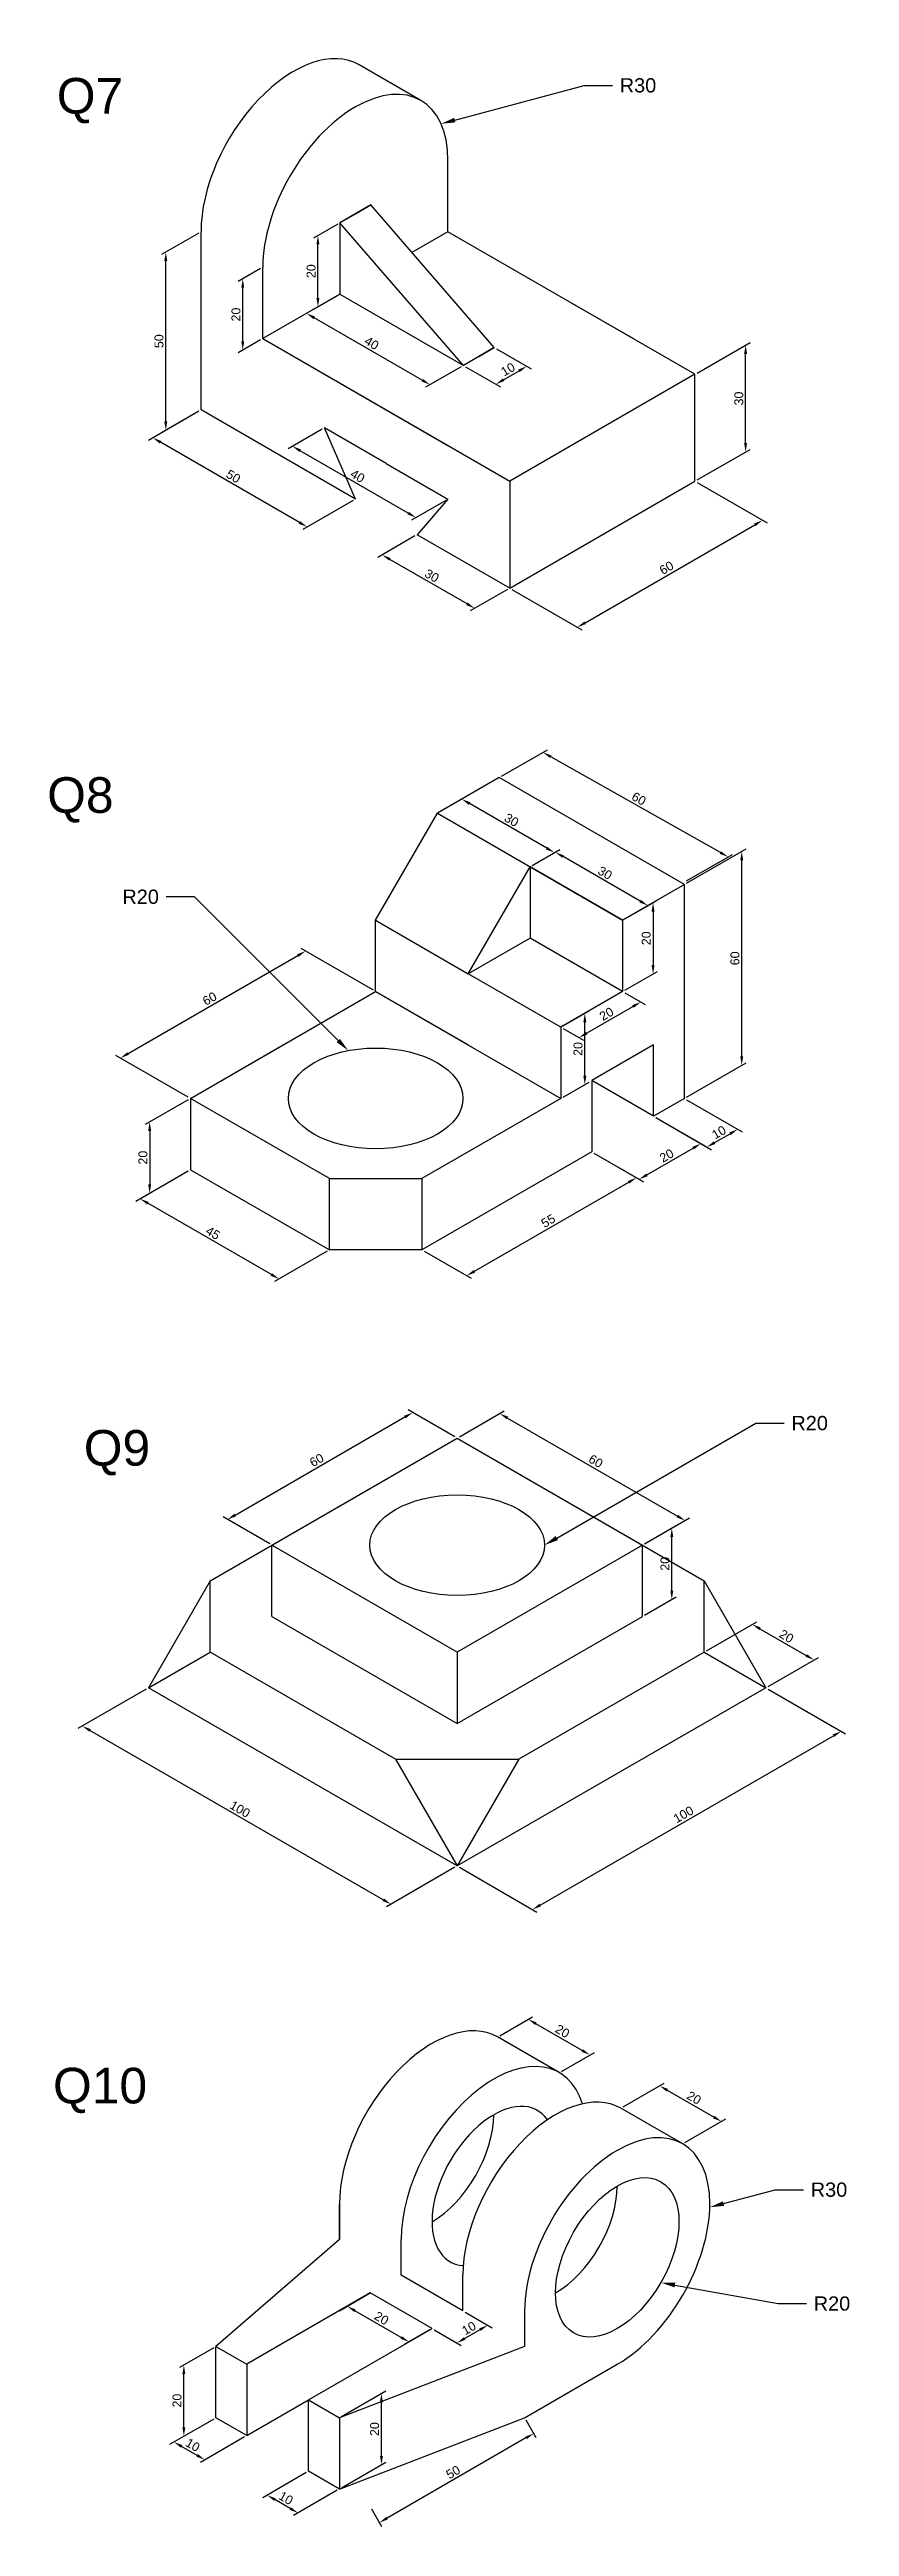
# Model space of a CAD drawing. Header units: millimetres. Extents: x 137 to 7220, y 7466 to 9893.
# Drawn here: x 3537 to 3761, y 7785 to 8480 of the extents above; entities that cross this region are included whole.
import ezdxf
from ezdxf import colors
from ezdxf.entities.mleader import LeaderData, LeaderLine
from ezdxf.math import Vec2, Vec3

# ---------------------------------------------------------------- set-up
doc = ezdxf.new("R2010")
doc.units = ezdxf.units.MM
doc.header["$PDMODE"] = 35
doc.header["$PDSIZE"] = 3
doc.layers.add('Dimensions', color=1, linetype='Continuous')
doc.layers.add('Text', color=7, linetype='Continuous')
doc.layers.add('Object', color=7, linetype='Continuous', lineweight=30)
doc.styles.get("Standard").update_dxf_attribs({"font": 'arial.ttf'})
doc.dimstyles.new('ISO-25', dxfattribs={"dimtxt": 2.5, "dimasz": 2.5, "dimexe": 1.25, "dimexo": 0.625, "dimtad": 1, "dimdec": 0, "dimtxsty": 'Standard', "dimcen": 2.5, "dimadec": 0, "dimazin": 0, "dimtfac": 1, "dimtdec": 0, "dimtmove": 0, "dimatfit": 3, "dimfxl": 1, "dimarcsym": 0})

msp = doc.modelspace()

# ---------------------------------------------------------------- texts
at = {"layer": 'Text'}
for s, p in [('Q7', (3538.597, 8461.931)), ('Q8', (3535.901, 8265.769)), ('Q9', (3546.163, 8082.634)), ('Q10', (3537.535, 7903.717))]:
    msp.add_text(s, height=10, dxfattribs=at).set_placement(p)

# ---------------------------------------------------------------- blocks, each defined once
blk = doc.blocks.new('*D1022')
at = {"layer": 'Defpoints', "color": 0, "transparency": 16777216}
for p in [(3609.23, 7800.54), (3597.61, 7793.83), (3617.89, 7795.54)]:
    blk.add_point(p, dxfattribs=at)
at = {"layer": 'Dimensions', "color": 0, "lineweight": -2, "transparency": 16777216}
for p, q in [((3608.6, 7800.18), (3596.36, 7793.11)), ((3604.11, 7790.08), (3599.78, 7792.58)), ((3617.26, 7795.18), (3605.02, 7788.11))]:
    blk.add_line(p, q, dxfattribs=at)
at = {"layer": 'Dimensions', "color": 0, "transparency": 16777216}
for points in [[(3599.99, 7792.94), (3599.57, 7792.22), (3597.61, 7793.83)], [(3604.32, 7790.44), (3603.9, 7789.72), (3606.27, 7788.83)]]:
    blk.add_solid(points, dxfattribs=at)
at = {"layer": 'Dimensions', "color": 0, "transparency": 16777216, "insert": (3602.89, 7792.98), "char_height": 2.5, "attachment_point": 5, "rotation": 330}
blk.add_mtext('10', dxfattribs=at)
blk = doc.blocks.new('*D1023')
at = {"layer": 'Defpoints', "color": 0, "transparency": 16777216}
for p in [(3583.25, 7815.54), (3591.91, 7810.54), (3571.46, 7808.74)]:
    blk.add_point(p, dxfattribs=at)
at = {"layer": 'Dimensions', "color": 0, "lineweight": -2, "transparency": 16777216}
for p, q in [((3582.62, 7815.18), (3570.21, 7808.01)), ((3577.96, 7804.99), (3573.63, 7807.49)), ((3591.28, 7810.18), (3578.87, 7803.01))]:
    blk.add_line(p, q, dxfattribs=at)
at = {"layer": 'Dimensions', "color": 0, "transparency": 16777216}
for points in [[(3573.84, 7807.85), (3573.42, 7807.13), (3571.46, 7808.74)], [(3578.17, 7805.35), (3577.75, 7804.63), (3580.12, 7803.74)]]:
    blk.add_solid(points, dxfattribs=at)
at = {"layer": 'Dimensions', "color": 0, "transparency": 16777216, "insert": (3576.74, 7807.88), "char_height": 2.5, "attachment_point": 5, "rotation": 330}
blk.add_mtext('10', dxfattribs=at)
blk = doc.blocks.new('*D1024')
at = {"layer": 'Defpoints', "color": 0, "transparency": 16777216}
for p in [(3583.25, 7835.54), (3574.25, 7830.34), (3583.25, 7815.54)]:
    blk.add_point(p, dxfattribs=at)
at = {"layer": 'Dimensions', "color": 0, "lineweight": -2, "transparency": 16777216}
for p, q in [((3582.62, 7835.18), (3573, 7829.62)), ((3574.25, 7812.84), (3574.25, 7827.84)), ((3582.62, 7815.18), (3573, 7809.62))]:
    blk.add_line(p, q, dxfattribs=at)
at = {"layer": 'Dimensions', "color": 0, "transparency": 16777216}
for points in [[(3573.83, 7827.84), (3574.66, 7827.84), (3574.25, 7830.34)], [(3573.83, 7812.84), (3574.66, 7812.84), (3574.25, 7810.34)]]:
    blk.add_solid(points, dxfattribs=at)
at = {"layer": 'Dimensions', "color": 0, "transparency": 16777216, "insert": (3572.34, 7820.34), "char_height": 2.5, "attachment_point": 5, "rotation": 90}
blk.add_mtext('20', dxfattribs=at)
blk = doc.blocks.new('*D1025')
at = {"layer": 'Defpoints', "color": 0, "transparency": 16777216}
for p in [(3629.68, 7822.35), (3617.89, 7815.54), (3617.89, 7795.54)]:
    blk.add_point(p, dxfattribs=at)
at = {"layer": 'Dimensions', "color": 0, "lineweight": -2, "transparency": 16777216}
for p, q in [((3618.51, 7815.9), (3630.93, 7823.07)), ((3629.68, 7804.85), (3629.68, 7819.85)), ((3618.51, 7795.9), (3630.93, 7803.07))]:
    blk.add_line(p, q, dxfattribs=at)
at = {"layer": 'Dimensions', "color": 0, "transparency": 16777216}
for points in [[(3629.26, 7819.85), (3630.1, 7819.85), (3629.68, 7822.35)], [(3629.26, 7804.85), (3630.1, 7804.85), (3629.68, 7802.35)]]:
    blk.add_solid(points, dxfattribs=at)
at = {"layer": 'Dimensions', "color": 0, "transparency": 16777216, "insert": (3627.78, 7812.35), "char_height": 2.5, "attachment_point": 5, "rotation": 90}
blk.add_mtext('20', dxfattribs=at)
blk = doc.blocks.new('*D1026')
at = {"layer": 'Defpoints', "color": 0, "transparency": 16777216}
for p in [(3669.85, 7815.54), (3626.55, 7790.54), (3629.1, 7786.12)]:
    blk.add_point(p, dxfattribs=at)
at = {"layer": 'Dimensions', "color": 0, "lineweight": -2, "transparency": 16777216}
for p, q in [((3670.16, 7815), (3673.02, 7810.04)), ((3670.23, 7809.87), (3631.26, 7787.37)), ((3626.86, 7790), (3629.72, 7785.04))]:
    blk.add_line(p, q, dxfattribs=at)
at = {"layer": 'Dimensions', "color": 0, "transparency": 16777216}
for points in [[(3670.02, 7810.24), (3670.44, 7809.51), (3672.4, 7811.12)], [(3631.05, 7787.74), (3631.47, 7787.01), (3629.1, 7786.12)]]:
    blk.add_solid(points, dxfattribs=at)
at = {"layer": 'Dimensions', "color": 0, "transparency": 16777216, "insert": (3649.8, 7800.27), "char_height": 2.5, "attachment_point": 5, "rotation": 30}
blk.add_mtext('50', dxfattribs=at)
blk = doc.blocks.new('*D1027')
at = {"layer": 'Defpoints', "color": 0, "transparency": 16777216}
for p in [(3620.09, 7846.81), (3626.55, 7850.54), (3643.87, 7840.54)]:
    blk.add_point(p, dxfattribs=at)
at = {"layer": 'Dimensions', "color": 0, "lineweight": -2, "transparency": 16777216}
for p, q in [((3625.92, 7850.18), (3618.84, 7846.09)), ((3635.24, 7838.06), (3622.25, 7845.56)), ((3643.24, 7840.18), (3636.16, 7836.09))]:
    blk.add_line(p, q, dxfattribs=at)
at = {"layer": 'Dimensions', "color": 0, "transparency": 16777216}
for points in [[(3622.46, 7845.92), (3622.04, 7845.2), (3620.09, 7846.81)], [(3635.45, 7838.42), (3635.03, 7837.7), (3637.41, 7836.81)]]:
    blk.add_solid(points, dxfattribs=at)
at = {"layer": 'Dimensions', "color": 0, "transparency": 16777216, "insert": (3629.7, 7843.46), "char_height": 2.5, "attachment_point": 5, "rotation": 330}
blk.add_mtext('20', dxfattribs=at)
blk = doc.blocks.new('*D931')
at = {"layer": 'Defpoints', "color": 0, "transparency": 16777216}
for p in [(3652.53, 7845.54), (3643.87, 7840.54), (3659.5, 7841.51)]:
    blk.add_point(p, dxfattribs=at)
at = {"layer": 'Dimensions', "color": 0, "lineweight": -2, "transparency": 16777216}
for p, q in [((3653.15, 7845.18), (3660.75, 7840.79)), ((3644.49, 7840.18), (3652.09, 7835.79)), ((3653.01, 7837.76), (3657.34, 7840.26))]:
    blk.add_line(p, q, dxfattribs=at)
at = {"layer": 'Dimensions', "color": 0, "transparency": 16777216}
for points in [[(3652.8, 7838.12), (3653.21, 7837.4), (3650.84, 7836.51)], [(3657.13, 7840.62), (3657.54, 7839.9), (3659.5, 7841.51)]]:
    blk.add_solid(points, dxfattribs=at)
at = {"layer": 'Dimensions', "color": 0, "transparency": 16777216, "insert": (3654.22, 7840.66), "char_height": 2.5, "attachment_point": 5, "rotation": 30}
blk.add_mtext('10', dxfattribs=at)
blk = doc.blocks.new('*D1028')
at = {"layer": 'Defpoints', "color": 0, "transparency": 16777216}
for p in [(3707.76, 7908.64), (3696.88, 7902.36), (3714.2, 7892.36)]:
    blk.add_point(p, dxfattribs=at)
at = {"layer": 'Dimensions', "color": 0, "lineweight": -2, "transparency": 16777216}
for p, q in [((3697.5, 7902.72), (3709.01, 7909.36)), ((3722.91, 7899.89), (3709.92, 7907.39)), ((3714.83, 7892.72), (3726.33, 7899.36))]:
    blk.add_line(p, q, dxfattribs=at)
at = {"layer": 'Dimensions', "color": 0, "transparency": 16777216}
for points in [[(3710.13, 7907.75), (3709.72, 7907.03), (3707.76, 7908.64)], [(3723.12, 7900.25), (3722.71, 7899.53), (3725.08, 7898.64)]]:
    blk.add_solid(points, dxfattribs=at)
at = {"layer": 'Dimensions', "color": 0, "transparency": 16777216, "insert": (3717.37, 7905.29), "char_height": 2.5, "attachment_point": 5, "rotation": 330}
blk.add_mtext('20', dxfattribs=at)
blk = doc.blocks.new('*D1029')
at = {"layer": 'Defpoints', "color": 0, "transparency": 16777216}
for p in [(3662.24, 7922.36), (3670.85, 7927.33), (3679.56, 7912.36)]:
    blk.add_point(p, dxfattribs=at)
at = {"layer": 'Dimensions', "color": 0, "lineweight": -2, "transparency": 16777216}
for p, q in [((3662.86, 7922.72), (3672.1, 7928.05)), ((3686, 7918.58), (3673.01, 7926.08)), ((3680.18, 7912.72), (3689.42, 7918.05))]:
    blk.add_line(p, q, dxfattribs=at)
at = {"layer": 'Dimensions', "color": 0, "transparency": 16777216}
for points in [[(3673.22, 7926.44), (3672.8, 7925.72), (3670.85, 7927.33)], [(3686.21, 7918.94), (3685.79, 7918.22), (3688.17, 7917.33)]]:
    blk.add_solid(points, dxfattribs=at)
at = {"layer": 'Dimensions', "color": 0, "transparency": 16777216, "insert": (3680.46, 7923.98), "char_height": 2.5, "attachment_point": 5, "rotation": 330}
blk.add_mtext('20', dxfattribs=at)
blk = doc.blocks.new('*D1016')
at = {"layer": 'Defpoints', "color": 0, "transparency": 16777216}
for p in [(3737.52, 8020.33), (3758.66, 8008.13), (3650.92, 7970.33)]:
    blk.add_point(p, dxfattribs=at)
at = {"layer": 'Dimensions', "color": 0, "lineweight": -2, "transparency": 16777216}
for p, q in [((3738.15, 8019.97), (3759.91, 8007.41)), ((3674.23, 7959.38), (3756.5, 8006.88)), ((3651.55, 7969.97), (3673.31, 7957.41))]:
    blk.add_line(p, q, dxfattribs=at)
at = {"layer": 'Dimensions', "color": 0, "transparency": 16777216}
for points in [[(3756.29, 8007.24), (3756.71, 8006.52), (3758.66, 8008.13)], [(3674.02, 7959.74), (3674.43, 7959.02), (3672.06, 7958.13)]]:
    blk.add_solid(points, dxfattribs=at)
at = {"layer": 'Dimensions', "color": 0, "transparency": 16777216, "insert": (3714.41, 7984.78), "char_height": 2.5, "attachment_point": 5, "rotation": 30}
blk.add_mtext('100', dxfattribs=at)
blk = doc.blocks.new('*D1017')
at = {"layer": 'Defpoints', "color": 0, "transparency": 16777216}
for p in [(3564.32, 8020.33), (3545.75, 8009.61), (3650.92, 7970.33)]:
    blk.add_point(p, dxfattribs=at)
at = {"layer": 'Dimensions', "color": 0, "lineweight": -2, "transparency": 16777216}
for p, q in [((3563.69, 8019.97), (3544.5, 8008.89)), ((3630.19, 7960.86), (3547.91, 8008.36)), ((3650.3, 7969.97), (3631.1, 7958.89))]:
    blk.add_line(p, q, dxfattribs=at)
at = {"layer": 'Dimensions', "color": 0, "transparency": 16777216}
for points in [[(3548.12, 8008.72), (3547.71, 8008), (3545.75, 8009.61)], [(3630.39, 7961.22), (3629.98, 7960.5), (3632.35, 7959.61)]]:
    blk.add_solid(points, dxfattribs=at)
at = {"layer": 'Dimensions', "color": 0, "transparency": 16777216, "insert": (3590, 7986.26), "char_height": 2.5, "attachment_point": 5, "rotation": 330}
blk.add_mtext('100', dxfattribs=at)
blk = doc.blocks.new('*D1018')
at = {"layer": 'Defpoints', "color": 0, "transparency": 16777216}
for p in [(3638.44, 8097.54), (3650.92, 8090.33), (3598.96, 8060.33)]:
    blk.add_point(p, dxfattribs=at)
at = {"layer": 'Dimensions', "color": 0, "lineweight": -2, "transparency": 16777216}
for p, q in [((3588.65, 8068.79), (3636.28, 8096.29)), ((3650.3, 8090.69), (3637.19, 8098.26)), ((3598.34, 8060.69), (3585.23, 8068.26))]:
    blk.add_line(p, q, dxfattribs=at)
at = {"layer": 'Dimensions', "color": 0, "transparency": 16777216}
for points in [[(3636.07, 8096.65), (3636.49, 8095.93), (3638.44, 8097.54)], [(3588.44, 8069.15), (3588.86, 8068.43), (3586.48, 8067.54)]]:
    blk.add_solid(points, dxfattribs=at)
at = {"layer": 'Dimensions', "color": 0, "transparency": 16777216, "insert": (3611.51, 8084.18), "char_height": 2.5, "attachment_point": 5, "rotation": 30}
blk.add_mtext('60', dxfattribs=at)
blk = doc.blocks.new('*D1019')
at = {"layer": 'Defpoints', "color": 0, "transparency": 16777216}
for p in [(3650.92, 8090.33), (3714.85, 8067.24), (3702.88, 8060.33)]:
    blk.add_point(p, dxfattribs=at)
at = {"layer": 'Dimensions', "color": 0, "lineweight": -2, "transparency": 16777216}
for p, q in [((3651.55, 8090.69), (3664.14, 8097.97)), ((3665.06, 8095.99), (3712.69, 8068.49)), ((3703.51, 8060.69), (3716.1, 8067.97))]:
    blk.add_line(p, q, dxfattribs=at)
at = {"layer": 'Dimensions', "color": 0, "transparency": 16777216}
for points in [[(3665.26, 8096.36), (3664.85, 8095.63), (3662.89, 8097.24)], [(3712.9, 8068.86), (3712.48, 8068.13), (3714.85, 8067.24)]]:
    blk.add_solid(points, dxfattribs=at)
at = {"layer": 'Dimensions', "color": 0, "transparency": 16777216, "insert": (3689.82, 8083.89), "char_height": 2.5, "attachment_point": 5, "rotation": 330}
blk.add_mtext('60', dxfattribs=at)
blk = doc.blocks.new('*D1020')
at = {"layer": 'Defpoints', "color": 0, "transparency": 16777216}
for p in [(3711.14, 8065.1), (3702.88, 8060.33), (3702.88, 8040.33)]:
    blk.add_point(p, dxfattribs=at)
at = {"layer": 'Dimensions', "color": 0, "lineweight": -2, "transparency": 16777216}
for p, q in [((3703.51, 8060.69), (3712.39, 8065.82)), ((3711.14, 8047.6), (3711.14, 8062.6)), ((3703.51, 8040.69), (3712.39, 8045.82))]:
    blk.add_line(p, q, dxfattribs=at)
at = {"layer": 'Dimensions', "color": 0, "transparency": 16777216}
for points in [[(3710.73, 8062.6), (3711.56, 8062.6), (3711.14, 8065.1)], [(3710.73, 8047.6), (3711.56, 8047.6), (3711.14, 8045.1)]]:
    blk.add_solid(points, dxfattribs=at)
at = {"layer": 'Dimensions', "color": 0, "transparency": 16777216, "insert": (3709.24, 8055.1), "char_height": 2.5, "attachment_point": 5, "rotation": 90}
blk.add_mtext('20', dxfattribs=at)
blk = doc.blocks.new('*D1021')
at = {"layer": 'Defpoints', "color": 0, "transparency": 16777216}
for p in [(3720.2, 8030.33), (3751.03, 8028.13), (3737.52, 8020.33)]:
    blk.add_point(p, dxfattribs=at)
at = {"layer": 'Dimensions', "color": 0, "lineweight": -2, "transparency": 16777216}
for p, q in [((3720.83, 8030.69), (3734.96, 8038.85)), ((3735.87, 8036.88), (3748.86, 8029.38)), ((3738.15, 8020.69), (3752.28, 8028.85))]:
    blk.add_line(p, q, dxfattribs=at)
at = {"layer": 'Dimensions', "color": 0, "transparency": 16777216}
for points in [[(3736.08, 8037.24), (3735.66, 8036.52), (3733.71, 8038.13)], [(3749.07, 8029.74), (3748.66, 8029.02), (3751.03, 8028.13)]]:
    blk.add_solid(points, dxfattribs=at)
at = {"layer": 'Dimensions', "color": 0, "transparency": 16777216, "insert": (3743.32, 8034.78), "char_height": 2.5, "attachment_point": 5, "rotation": 330}
blk.add_mtext('20', dxfattribs=at)
blk = doc.blocks.new('*D1003')
at = {"layer": 'Defpoints', "color": 0, "transparency": 16777216}
for p in [(3576.09, 8185.65), (3576.09, 8165.65), (3564.66, 8159.05)]:
    blk.add_point(p, dxfattribs=at)
at = {"layer": 'Dimensions', "color": 0, "lineweight": -2, "transparency": 16777216}
for p, q in [((3575.47, 8185.29), (3563.41, 8178.33)), ((3564.66, 8176.55), (3564.66, 8161.55)), ((3575.47, 8165.29), (3563.41, 8158.33))]:
    blk.add_line(p, q, dxfattribs=at)
at = {"layer": 'Dimensions', "color": 0, "transparency": 16777216}
for points in [[(3564.24, 8176.55), (3565.08, 8176.55), (3564.66, 8179.05)], [(3564.24, 8161.55), (3565.08, 8161.55), (3564.66, 8159.05)]]:
    blk.add_solid(points, dxfattribs=at)
at = {"layer": 'Dimensions', "color": 0, "transparency": 16777216, "insert": (3562.76, 8169.05), "char_height": 2.5, "attachment_point": 5, "rotation": 90}
blk.add_mtext('20', dxfattribs=at)
blk = doc.blocks.new('*D1004')
at = {"layer": 'Defpoints', "color": 0, "transparency": 16777216}
for p in [(3608.41, 8227), (3628.06, 8215.65), (3576.09, 8185.65)]:
    blk.add_point(p, dxfattribs=at)
at = {"layer": 'Dimensions', "color": 0, "lineweight": -2, "transparency": 16777216}
for p, q in [((3627.43, 8216.02), (3607.16, 8227.72)), ((3558.61, 8198.25), (3606.24, 8225.75)), ((3575.47, 8186.02), (3555.2, 8197.72))]:
    blk.add_line(p, q, dxfattribs=at)
at = {"layer": 'Dimensions', "color": 0, "transparency": 16777216}
for points in [[(3606.03, 8226.11), (3606.45, 8225.39), (3608.41, 8227)], [(3558.4, 8198.61), (3558.82, 8197.89), (3556.45, 8197)]]:
    blk.add_solid(points, dxfattribs=at)
at = {"layer": 'Dimensions', "color": 0, "transparency": 16777216, "insert": (3581.48, 8213.65), "char_height": 2.5, "attachment_point": 5, "rotation": 30}
blk.add_mtext('60', dxfattribs=at)
blk = doc.blocks.new('*D1005')
at = {"layer": 'Defpoints', "color": 0, "transparency": 16777216}
for p in [(3688.68, 8170.65), (3701.22, 8163.41), (3641.05, 8143.15)]:
    blk.add_point(p, dxfattribs=at)
at = {"layer": 'Dimensions', "color": 0, "lineweight": -2, "transparency": 16777216}
for p, q in [((3689.3, 8170.29), (3702.47, 8162.69)), ((3655.76, 8137.16), (3699.06, 8162.16)), ((3641.67, 8142.79), (3654.84, 8135.19))]:
    blk.add_line(p, q, dxfattribs=at)
at = {"layer": 'Dimensions', "color": 0, "transparency": 16777216}
for points in [[(3698.85, 8162.52), (3699.27, 8161.8), (3701.22, 8163.41)], [(3655.55, 8137.52), (3655.97, 8136.8), (3653.59, 8135.91)]]:
    blk.add_solid(points, dxfattribs=at)
at = {"layer": 'Dimensions', "color": 0, "transparency": 16777216, "insert": (3676.46, 8151.3), "char_height": 2.5, "attachment_point": 5, "rotation": 30}
blk.add_mtext('55', dxfattribs=at)
blk = doc.blocks.new('*D1006')
at = {"layer": 'Defpoints', "color": 0, "transparency": 16777216}
for p in [(3706, 8180.65), (3719.31, 8172.97), (3688.68, 8170.65)]:
    blk.add_point(p, dxfattribs=at)
at = {"layer": 'Dimensions', "color": 0, "lineweight": -2, "transparency": 16777216}
for p, q in [((3706.62, 8180.29), (3720.56, 8172.25)), ((3704.16, 8164.22), (3717.15, 8171.72)), ((3689.3, 8170.29), (3703.24, 8162.25))]:
    blk.add_line(p, q, dxfattribs=at)
at = {"layer": 'Dimensions', "color": 0, "transparency": 16777216}
for points in [[(3716.94, 8172.08), (3717.35, 8171.36), (3719.31, 8172.97)], [(3703.95, 8164.58), (3704.36, 8163.86), (3701.99, 8162.97)]]:
    blk.add_solid(points, dxfattribs=at)
at = {"layer": 'Dimensions', "color": 0, "transparency": 16777216, "insert": (3709.7, 8169.61), "char_height": 2.5, "attachment_point": 5, "rotation": 30}
blk.add_mtext('20', dxfattribs=at)
blk = doc.blocks.new('*D1007')
at = {"layer": 'Defpoints', "color": 0, "transparency": 16777216}
for p in [(3714.66, 8185.65), (3706, 8180.65), (3729.64, 8177)]:
    blk.add_point(p, dxfattribs=at)
at = {"layer": 'Dimensions', "color": 0, "lineweight": -2, "transparency": 16777216}
for p, q in [((3706.62, 8180.29), (3722.23, 8171.28)), ((3715.28, 8185.29), (3730.89, 8176.28)), ((3723.15, 8173.25), (3727.48, 8175.75))]:
    blk.add_line(p, q, dxfattribs=at)
at = {"layer": 'Dimensions', "color": 0, "transparency": 16777216}
for points in [[(3722.94, 8173.61), (3723.36, 8172.89), (3720.98, 8172)], [(3727.27, 8176.11), (3727.69, 8175.39), (3729.64, 8177)]]:
    blk.add_solid(points, dxfattribs=at)
at = {"layer": 'Dimensions', "color": 0, "transparency": 16777216, "insert": (3724.36, 8176.15), "char_height": 2.5, "attachment_point": 5, "rotation": 30}
blk.add_mtext('10', dxfattribs=at)
blk = doc.blocks.new('*D1008')
at = {"layer": 'Defpoints', "color": 0, "transparency": 16777216}
for p in [(3576.09, 8165.65), (3561.98, 8157.51), (3615.06, 8143.15)]:
    blk.add_point(p, dxfattribs=at)
at = {"layer": 'Dimensions', "color": 0, "lineweight": -2, "transparency": 16777216}
for p, q in [((3575.47, 8165.29), (3560.73, 8156.78)), ((3598.79, 8136.26), (3564.14, 8156.26)), ((3614.44, 8142.79), (3599.7, 8134.28))]:
    blk.add_line(p, q, dxfattribs=at)
at = {"layer": 'Dimensions', "color": 0, "transparency": 16777216}
for points in [[(3564.35, 8156.62), (3563.94, 8155.89), (3561.98, 8157.51)], [(3598.99, 8136.62), (3598.58, 8135.89), (3600.95, 8135.01)]]:
    blk.add_solid(points, dxfattribs=at)
at = {"layer": 'Dimensions', "color": 0, "transparency": 16777216, "insert": (3582.41, 8147.9), "char_height": 2.5, "attachment_point": 5, "rotation": 330}
blk.add_mtext('45', dxfattribs=at)
blk = doc.blocks.new('*D1009')
at = {"layer": 'Defpoints', "color": 0, "transparency": 16777216}
for p in [(3730.75, 8254.95), (3714.66, 8245.65), (3714.66, 8185.65)]:
    blk.add_point(p, dxfattribs=at)
at = {"layer": 'Dimensions', "color": 0, "lineweight": -2, "transparency": 16777216}
for p, q in [((3715.28, 8246.02), (3732, 8255.67)), ((3730.75, 8197.45), (3730.75, 8252.45)), ((3715.28, 8186.02), (3732, 8195.67))]:
    blk.add_line(p, q, dxfattribs=at)
at = {"layer": 'Dimensions', "color": 0, "transparency": 16777216}
for points in [[(3730.33, 8252.45), (3731.17, 8252.45), (3730.75, 8254.95)], [(3730.33, 8197.45), (3731.17, 8197.45), (3730.75, 8194.95)]]:
    blk.add_solid(points, dxfattribs=at)
at = {"layer": 'Dimensions', "color": 0, "transparency": 16777216, "insert": (3728.85, 8224.95), "char_height": 2.5, "attachment_point": 5, "rotation": 90}
blk.add_mtext('60', dxfattribs=at)
blk = doc.blocks.new('*D1010')
at = {"layer": 'Defpoints', "color": 0, "transparency": 16777216}
for p in [(3674.99, 8282.75), (3662.7, 8275.65), (3714.66, 8246.3)]:
    blk.add_point(p, dxfattribs=at)
at = {"layer": 'Dimensions', "color": 0, "lineweight": -2, "transparency": 16777216}
for p, q in [((3663.32, 8276.02), (3676.24, 8283.48)), ((3724.77, 8254.63), (3677.16, 8281.52)), ((3715.29, 8246.67), (3728.2, 8254.12))]:
    blk.add_line(p, q, dxfattribs=at)
at = {"layer": 'Dimensions', "color": 0, "transparency": 16777216}
for points in [[(3677.37, 8281.88), (3676.96, 8281.16), (3674.99, 8282.75)], [(3724.98, 8254.99), (3724.57, 8254.27), (3726.95, 8253.4)]]:
    blk.add_solid(points, dxfattribs=at)
at = {"layer": 'Dimensions', "color": 0, "transparency": 16777216, "insert": (3701.9, 8269.73), "char_height": 2.5, "attachment_point": 5, "rotation": 330.53975}
blk.add_mtext('60', dxfattribs=at)
blk = doc.blocks.new('*D1011')
at = {"layer": 'Defpoints', "color": 0, "transparency": 16777216}
for p in [(3652.23, 8269.61), (3645.38, 8265.65), (3671.36, 8250.65)]:
    blk.add_point(p, dxfattribs=at)
at = {"layer": 'Dimensions', "color": 0, "lineweight": -2, "transparency": 16777216}
for p, q in [((3646, 8266.02), (3653.48, 8270.34)), ((3676.05, 8255.86), (3654.4, 8268.36)), ((3671.98, 8251.02), (3679.47, 8255.34))]:
    blk.add_line(p, q, dxfattribs=at)
at = {"layer": 'Dimensions', "color": 0, "transparency": 16777216}
for points in [[(3654.61, 8268.73), (3654.19, 8268), (3652.23, 8269.61)], [(3676.26, 8256.23), (3675.84, 8255.5), (3678.22, 8254.61)]]:
    blk.add_solid(points, dxfattribs=at)
at = {"layer": 'Dimensions', "color": 0, "transparency": 16777216, "insert": (3666.18, 8263.76), "char_height": 2.5, "attachment_point": 5, "rotation": 330}
blk.add_mtext('30', dxfattribs=at)
blk = doc.blocks.new('*D1012')
at = {"layer": 'Defpoints', "color": 0, "transparency": 16777216}
for p in [(3671.36, 8250.65), (3678.46, 8254.75), (3697.34, 8235.65)]:
    blk.add_point(p, dxfattribs=at)
at = {"layer": 'Dimensions', "color": 0, "lineweight": -2, "transparency": 16777216}
for p, q in [((3671.98, 8251.02), (3679.71, 8255.47)), ((3702.27, 8241), (3680.62, 8253.5)), ((3697.96, 8236.02), (3705.69, 8240.47))]:
    blk.add_line(p, q, dxfattribs=at)
at = {"layer": 'Dimensions', "color": 0, "transparency": 16777216}
for points in [[(3680.83, 8253.86), (3680.41, 8253.14), (3678.46, 8254.75)], [(3702.48, 8241.36), (3702.06, 8240.64), (3704.44, 8239.75)]]:
    blk.add_solid(points, dxfattribs=at)
at = {"layer": 'Dimensions', "color": 0, "transparency": 16777216, "insert": (3692.4, 8248.9), "char_height": 2.5, "attachment_point": 5, "rotation": 330}
blk.add_mtext('30', dxfattribs=at)
blk = doc.blocks.new('*D1013')
at = {"layer": 'Defpoints', "color": 0, "transparency": 16777216}
for p in [(3697.34, 8235.65), (3705.88, 8220.58), (3697.34, 8215.65)]:
    blk.add_point(p, dxfattribs=at)
at = {"layer": 'Dimensions', "color": 0, "lineweight": -2, "transparency": 16777216}
for p, q in [((3697.96, 8236.02), (3707.13, 8241.31)), ((3705.88, 8238.08), (3705.88, 8223.08)), ((3697.96, 8216.02), (3707.13, 8221.31))]:
    blk.add_line(p, q, dxfattribs=at)
at = {"layer": 'Dimensions', "color": 0, "transparency": 16777216}
for points in [[(3705.46, 8238.08), (3706.29, 8238.08), (3705.88, 8240.58)], [(3705.46, 8223.08), (3706.29, 8223.08), (3705.88, 8220.58)]]:
    blk.add_solid(points, dxfattribs=at)
at = {"layer": 'Dimensions', "color": 0, "transparency": 16777216, "insert": (3703.97, 8230.58), "char_height": 2.5, "attachment_point": 5, "rotation": 90}
blk.add_mtext('20', dxfattribs=at)
blk = doc.blocks.new('*D1014')
at = {"layer": 'Defpoints', "color": 0, "transparency": 16777216}
for p in [(3697.34, 8215.65), (3680.02, 8205.65), (3685.12, 8202.71)]:
    blk.add_point(p, dxfattribs=at)
at = {"layer": 'Dimensions', "color": 0, "lineweight": -2, "transparency": 16777216}
for p, q in [((3697.96, 8215.29), (3703.69, 8211.99)), ((3700.28, 8211.46), (3687.29, 8203.96)), ((3680.64, 8205.29), (3686.37, 8201.99))]:
    blk.add_line(p, q, dxfattribs=at)
at = {"layer": 'Dimensions', "color": 0, "transparency": 16777216}
for points in [[(3700.07, 8211.82), (3700.49, 8211.1), (3702.44, 8212.71)], [(3687.08, 8204.32), (3687.49, 8203.6), (3685.12, 8202.71)]]:
    blk.add_solid(points, dxfattribs=at)
at = {"layer": 'Dimensions', "color": 0, "transparency": 16777216, "insert": (3692.83, 8209.35), "char_height": 2.5, "attachment_point": 5, "rotation": 30}
blk.add_mtext('20', dxfattribs=at)
blk = doc.blocks.new('*D1015')
at = {"layer": 'Defpoints', "color": 0, "transparency": 16777216}
for p in [(3686.74, 8209.53), (3680.02, 8205.65), (3680.02, 8185.65)]:
    blk.add_point(p, dxfattribs=at)
at = {"layer": 'Dimensions', "color": 0, "lineweight": -2, "transparency": 16777216}
for p, q in [((3680.64, 8206.02), (3687.99, 8210.26)), ((3686.74, 8192.03), (3686.74, 8207.03)), ((3680.64, 8186.02), (3687.99, 8190.26))]:
    blk.add_line(p, q, dxfattribs=at)
at = {"layer": 'Dimensions', "color": 0, "transparency": 16777216}
for points in [[(3686.32, 8207.03), (3687.15, 8207.03), (3686.74, 8209.53)], [(3686.32, 8192.03), (3687.15, 8192.03), (3686.74, 8189.53)]]:
    blk.add_solid(points, dxfattribs=at)
at = {"layer": 'Dimensions', "color": 0, "transparency": 16777216, "insert": (3684.83, 8199.53), "char_height": 2.5, "attachment_point": 5, "rotation": 90}
blk.add_mtext('20', dxfattribs=at)
blk = doc.blocks.new('*D993')
at = {"layer": 'Defpoints', "color": 0, "transparency": 16777216}
for p in [(3717.63, 8358.8), (3736.6, 8347.84), (3665.66, 8328.8)]:
    blk.add_point(p, dxfattribs=at)
at = {"layer": 'Dimensions', "color": 0, "lineweight": -2, "transparency": 16777216}
for p, q in [((3718.25, 8358.44), (3737.85, 8347.12)), ((3686.81, 8319.09), (3734.44, 8346.59)), ((3666.29, 8328.44), (3685.89, 8317.12))]:
    blk.add_line(p, q, dxfattribs=at)
at = {"layer": 'Dimensions', "color": 0, "transparency": 16777216}
for points in [[(3734.23, 8346.95), (3734.65, 8346.23), (3736.6, 8347.84)], [(3686.6, 8319.45), (3687.01, 8318.73), (3684.64, 8317.84)]]:
    blk.add_solid(points, dxfattribs=at)
at = {"layer": 'Dimensions', "color": 0, "transparency": 16777216, "insert": (3709.67, 8334.49), "char_height": 2.5, "attachment_point": 5, "rotation": 30}
blk.add_mtext('60', dxfattribs=at)
blk = doc.blocks.new('*D994')
at = {"layer": 'Defpoints', "color": 0, "transparency": 16777216}
for p in [(3731.85, 8397.01), (3717.63, 8388.8), (3717.63, 8358.8)]:
    blk.add_point(p, dxfattribs=at)
at = {"layer": 'Dimensions', "color": 0, "lineweight": -2, "transparency": 16777216}
for p, q in [((3718.25, 8389.16), (3733.1, 8397.74)), ((3731.85, 8369.51), (3731.85, 8394.51)), ((3718.25, 8359.16), (3733.1, 8367.74))]:
    blk.add_line(p, q, dxfattribs=at)
at = {"layer": 'Dimensions', "color": 0, "transparency": 16777216}
for points in [[(3731.43, 8394.51), (3732.27, 8394.51), (3731.85, 8397.01)], [(3731.43, 8369.51), (3732.27, 8369.51), (3731.85, 8367.01)]]:
    blk.add_solid(points, dxfattribs=at)
at = {"layer": 'Dimensions', "color": 0, "transparency": 16777216, "insert": (3729.95, 8382.01), "char_height": 2.5, "attachment_point": 5, "rotation": 90}
blk.add_mtext('30', dxfattribs=at)
blk = doc.blocks.new('*D995')
at = {"layer": 'Defpoints', "color": 0, "transparency": 16777216}
for p in [(3639.68, 8343.8), (3629.87, 8338.14), (3665.66, 8328.8)]:
    blk.add_point(p, dxfattribs=at)
at = {"layer": 'Dimensions', "color": 0, "lineweight": -2, "transparency": 16777216}
for p, q in [((3639.06, 8343.44), (3628.62, 8337.42)), ((3653.69, 8324.39), (3632.04, 8336.89)), ((3665.04, 8328.44), (3654.6, 8322.42))]:
    blk.add_line(p, q, dxfattribs=at)
at = {"layer": 'Dimensions', "color": 0, "transparency": 16777216}
for points in [[(3632.25, 8337.25), (3631.83, 8336.53), (3629.87, 8338.14)], [(3653.9, 8324.75), (3653.48, 8324.03), (3655.85, 8323.14)]]:
    blk.add_solid(points, dxfattribs=at)
at = {"layer": 'Dimensions', "color": 0, "transparency": 16777216, "insert": (3643.82, 8332.28), "char_height": 2.5, "attachment_point": 5, "rotation": 330}
blk.add_mtext('30', dxfattribs=at)
blk = doc.blocks.new('*D996')
at = {"layer": 'Defpoints', "color": 0, "transparency": 16777216}
for p in [(3579.06, 8378.8), (3565.53, 8370.99), (3622.36, 8353.8)]:
    blk.add_point(p, dxfattribs=at)
at = {"layer": 'Dimensions', "color": 0, "lineweight": -2, "transparency": 16777216}
for p, q in [((3578.44, 8378.44), (3564.28, 8370.27)), ((3606.67, 8347.24), (3567.7, 8369.74)), ((3621.74, 8353.44), (3607.58, 8345.27))]:
    blk.add_line(p, q, dxfattribs=at)
at = {"layer": 'Dimensions', "color": 0, "transparency": 16777216}
for points in [[(3567.91, 8370.1), (3567.49, 8369.38), (3565.53, 8370.99)], [(3606.88, 8347.6), (3606.46, 8346.88), (3608.83, 8345.99)]]:
    blk.add_solid(points, dxfattribs=at)
at = {"layer": 'Dimensions', "color": 0, "transparency": 16777216, "insert": (3588.13, 8360.14), "char_height": 2.5, "attachment_point": 5, "rotation": 330}
blk.add_mtext('50', dxfattribs=at)
blk = doc.blocks.new('*D997')
at = {"layer": 'Defpoints', "color": 0, "transparency": 16777216}
for p in [(3613.7, 8373.8), (3604.72, 8368.61), (3648.34, 8353.8)]:
    blk.add_point(p, dxfattribs=at)
at = {"layer": 'Dimensions', "color": 0, "lineweight": -2, "transparency": 16777216}
for p, q in [((3613.08, 8373.44), (3603.47, 8367.89)), ((3637.2, 8349.86), (3606.88, 8367.36)), ((3647.72, 8353.44), (3638.11, 8347.89))]:
    blk.add_line(p, q, dxfattribs=at)
at = {"layer": 'Dimensions', "color": 0, "transparency": 16777216}
for points in [[(3607.09, 8367.72), (3606.68, 8367), (3604.72, 8368.61)], [(3637.4, 8350.22), (3636.99, 8349.5), (3639.36, 8348.61)]]:
    blk.add_solid(points, dxfattribs=at)
at = {"layer": 'Dimensions', "color": 0, "transparency": 16777216, "insert": (3622.99, 8360.26), "char_height": 2.5, "attachment_point": 5, "rotation": 330}
blk.add_mtext('40', dxfattribs=at)
blk = doc.blocks.new('*D998')
at = {"layer": 'Defpoints', "color": 0, "transparency": 16777216}
for p in [(3579.06, 8428.8), (3569.18, 8423.09), (3579.06, 8378.8)]:
    blk.add_point(p, dxfattribs=at)
at = {"layer": 'Dimensions', "color": 0, "lineweight": -2, "transparency": 16777216}
for p, q in [((3578.44, 8428.44), (3567.93, 8422.37)), ((3569.18, 8375.59), (3569.18, 8420.59)), ((3578.44, 8378.44), (3567.93, 8372.37))]:
    blk.add_line(p, q, dxfattribs=at)
at = {"layer": 'Dimensions', "color": 0, "transparency": 16777216}
for points in [[(3568.76, 8420.59), (3569.59, 8420.59), (3569.18, 8423.09)], [(3568.76, 8375.59), (3569.59, 8375.59), (3569.18, 8373.09)]]:
    blk.add_solid(points, dxfattribs=at)
at = {"layer": 'Dimensions', "color": 0, "transparency": 16777216, "insert": (3567.28, 8398.09), "char_height": 2.5, "attachment_point": 5, "rotation": 90}
blk.add_mtext('50', dxfattribs=at)
blk = doc.blocks.new('*D999')
at = {"layer": 'Defpoints', "color": 0, "transparency": 16777216}
for p in [(3590.77, 8415.56), (3596.38, 8418.8), (3596.38, 8398.8)]:
    blk.add_point(p, dxfattribs=at)
at = {"layer": 'Dimensions', "color": 0, "lineweight": -2, "transparency": 16777216}
for p, q in [((3595.76, 8418.44), (3589.52, 8414.84)), ((3590.77, 8398.06), (3590.77, 8413.06)), ((3595.76, 8398.44), (3589.52, 8394.84))]:
    blk.add_line(p, q, dxfattribs=at)
at = {"layer": 'Dimensions', "color": 0, "transparency": 16777216}
for points in [[(3590.35, 8413.06), (3591.18, 8413.06), (3590.77, 8415.56)], [(3590.35, 8398.06), (3591.18, 8398.06), (3590.77, 8395.56)]]:
    blk.add_solid(points, dxfattribs=at)
at = {"layer": 'Dimensions', "color": 0, "transparency": 16777216, "insert": (3588.87, 8405.56), "char_height": 2.5, "attachment_point": 5, "rotation": 90}
blk.add_mtext('20', dxfattribs=at)
blk = doc.blocks.new('*D1000')
at = {"layer": 'Defpoints', "color": 0, "transparency": 16777216}
for p in [(3618.03, 8431.3), (3611.85, 8427.73), (3618.03, 8411.3)]:
    blk.add_point(p, dxfattribs=at)
at = {"layer": 'Dimensions', "color": 0, "lineweight": -2, "transparency": 16777216}
for p, q in [((3617.41, 8430.94), (3610.6, 8427.01)), ((3611.85, 8410.23), (3611.85, 8425.23)), ((3617.41, 8410.94), (3610.6, 8407.01))]:
    blk.add_line(p, q, dxfattribs=at)
at = {"layer": 'Dimensions', "color": 0, "transparency": 16777216}
for points in [[(3611.44, 8425.23), (3612.27, 8425.23), (3611.85, 8427.73)], [(3611.44, 8410.23), (3612.27, 8410.23), (3611.85, 8407.73)]]:
    blk.add_solid(points, dxfattribs=at)
at = {"layer": 'Dimensions', "color": 0, "transparency": 16777216, "insert": (3609.95, 8417.73), "char_height": 2.5, "attachment_point": 5, "rotation": 90}
blk.add_mtext('20', dxfattribs=at)
blk = doc.blocks.new('*D1001')
at = {"layer": 'Defpoints', "color": 0, "transparency": 16777216}
for p in [(3661.33, 8396.3), (3652.67, 8391.3), (3670.45, 8391.04)]:
    blk.add_point(p, dxfattribs=at)
at = {"layer": 'Dimensions', "color": 0, "lineweight": -2, "transparency": 16777216}
for p, q in [((3661.96, 8395.94), (3671.7, 8390.32)), ((3653.3, 8390.94), (3663.04, 8385.32)), ((3663.95, 8387.29), (3668.28, 8389.79))]:
    blk.add_line(p, q, dxfattribs=at)
at = {"layer": 'Dimensions', "color": 0, "transparency": 16777216}
for points in [[(3663.74, 8387.65), (3664.16, 8386.93), (3661.79, 8386.04)], [(3668.07, 8390.15), (3668.49, 8389.43), (3670.45, 8391.04)]]:
    blk.add_solid(points, dxfattribs=at)
at = {"layer": 'Dimensions', "color": 0, "transparency": 16777216, "insert": (3665.17, 8390.19), "char_height": 2.5, "attachment_point": 5, "rotation": 30}
blk.add_mtext('10', dxfattribs=at)
blk = doc.blocks.new('*D1002')
at = {"layer": 'Defpoints', "color": 0, "transparency": 16777216}
for p in [(3618.03, 8411.3), (3608.67, 8405.89), (3652.67, 8391.3)]:
    blk.add_point(p, dxfattribs=at)
at = {"layer": 'Dimensions', "color": 0, "lineweight": -2, "transparency": 16777216}
for p, q in [((3617.41, 8410.94), (3607.42, 8405.17)), ((3641.14, 8387.14), (3610.83, 8404.64)), ((3652.05, 8390.94), (3642.06, 8385.17))]:
    blk.add_line(p, q, dxfattribs=at)
at = {"layer": 'Dimensions', "color": 0, "transparency": 16777216}
for points in [[(3611.04, 8405), (3610.62, 8404.28), (3608.67, 8405.89)], [(3641.35, 8387.5), (3640.93, 8386.78), (3643.31, 8385.89)]]:
    blk.add_solid(points, dxfattribs=at)
at = {"layer": 'Dimensions', "color": 0, "transparency": 16777216, "insert": (3626.94, 8397.54), "char_height": 2.5, "attachment_point": 5, "rotation": 330}
blk.add_mtext('40', dxfattribs=at)

# ---------------------------------------------------------------- dimensions: what is measured, and where the dimension line sits
at = {"layer": 'Dimensions'}
for base, p1, p2, picture, middle in [((3569.178, 8423.094), (3579.062, 8378.8), (3579.062, 8428.8), '*D998', (3567.276, 8398.094)), ((3611.854, 8427.733), (3618.033, 8411.3), (3618.033, 8431.3), '*D1000', (3609.953, 8417.733)), ((3590.767, 8415.558), (3596.382, 8398.8), (3596.382, 8418.8), '*D999', (3588.866, 8405.558)), ((3731.851, 8397.014), (3717.626, 8358.8), (3717.626, 8388.8), '*D994', (3729.949, 8382.014)), ((3730.752, 8254.946), (3714.658, 8185.654), (3714.658, 8245.654), '*D1009', (3728.85, 8224.946)), ((3705.876, 8220.584), (3697.337, 8235.654), (3697.337, 8215.654), '*D1013', (3703.974, 8230.584)), ((3686.736, 8209.534), (3680.017, 8185.654), (3680.017, 8205.654), '*D1015', (3684.834, 8199.534)), ((3564.661, 8159.054), (3576.094, 8185.654), (3576.094, 8165.654), '*D1003', (3562.76, 8169.054)), ((3711.142, 8065.102), (3702.884, 8040.334), (3702.884, 8060.334), '*D1020', (3709.241, 8055.102)), ((3574.245, 7830.343), (3583.246, 7815.539), (3583.246, 7835.539), '*D1024', (3572.344, 7820.343)), ((3629.678, 7822.347), (3617.887, 7795.539), (3617.887, 7815.539), '*D1025', (3627.777, 7812.347))]:
    dim = msp.add_linear_dim(base=base, p1=p1, p2=p2, angle=90, dimstyle='ISO-25', dxfattribs=at)
    dim.commit()
    dim.dimension.update_dxf_attribs({"geometry": picture, "text_midpoint": middle})
for p1, p2, distance, picture, middle in [((3652.674, 8391.3), (3618.033, 8411.3), 9.366, '*D1002', (3626.938, 8397.539)), ((3652.674, 8391.3), (3661.334, 8396.3), -9.114, '*D1001', (3665.167, 8390.185)), ((3622.363, 8353.8), (3579.062, 8378.8), 13.528, '*D996', (3588.134, 8360.136)), ((3648.344, 8353.8), (3613.703, 8373.8), 8.983, '*D997', (3622.991, 8360.261)), ((3665.664, 8328.8), (3717.626, 8358.8), -18.977, '*D993', (3709.671, 8334.49)), ((3665.664, 8328.8), (3639.683, 8343.8), 9.809, '*D995', (3643.815, 8332.284)), ((3714.658, 8246.304), (3662.696, 8275.654), -12.222, '*D1010', (3701.902, 8269.73)), ((3671.357, 8250.654), (3645.376, 8265.654), -6.859, '*D1011', (3666.176, 8263.762)), ((3697.337, 8235.654), (3671.357, 8250.654), -7.1, '*D1012', (3692.398, 8248.901)), ((3576.094, 8185.654), (3628.055, 8215.654), 19.649, '*D1004', (3581.475, 8213.645)), ((3697.337, 8215.654), (3680.017, 8205.654), 5.105, '*D1014', (3692.831, 8209.354)), ((3705.998, 8180.654), (3714.658, 8185.654), -14.985, '*D1007', (3724.362, 8176.149)), ((3688.677, 8170.654), (3705.998, 8180.654), -13.314, '*D1006', (3709.7, 8169.614)), ((3615.065, 8143.154), (3576.094, 8165.654), 14.114, '*D1008', (3582.414, 8147.898)), ((3641.046, 8143.154), (3688.677, 8170.654), -12.547, '*D1005', (3676.46, 8151.303)), ((3598.961, 8060.334), (3650.922, 8090.334), 12.478, '*D1018', (3611.513, 8084.185)), ((3650.922, 8090.334), (3702.884, 8060.334), 11.969, '*D1019', (3689.823, 8083.891)), ((3720.204, 8030.334), (3737.525, 8020.334), 13.504, '*D1021', (3743.319, 8034.777)), ((3650.922, 7970.334), (3564.32, 8020.334), 18.571, '*D1017', (3590.001, 7986.259)), ((3650.922, 7970.334), (3737.525, 8020.334), -21.139, '*D1016', (3714.411, 7984.776)), ((3679.559, 7912.359), (3662.239, 7922.359), -8.608, '*D1029', (3680.458, 7923.975)), ((3714.2, 7892.359), (3696.88, 7902.359), -10.879, '*D1028', (3717.37, 7905.287)), ((3643.867, 7840.539), (3626.547, 7850.539), 6.46, '*D1027', (3629.698, 7843.456)), ((3643.867, 7840.539), (3652.528, 7845.539), -6.973, '*D931', (3654.22, 7840.66)), ((3591.906, 7810.539), (3583.246, 7815.539), 11.782, '*D1023', (3576.745, 7807.883)), ((3669.848, 7815.539), (3626.547, 7790.539), 5.098, '*D1026', (3649.796, 7800.271)), ((3617.887, 7795.539), (3609.226, 7800.539), 11.614, '*D1022', (3602.894, 7792.98))]:
    dim = msp.add_aligned_dim(p1=p1, p2=p2, distance=distance, dimstyle='ISO-25', dxfattribs=at)
    dim.commit()
    dim.dimension.update_dxf_attribs({"geometry": picture, "text_midpoint": middle})

# ---------------------------------------------------------------- linework, layer by layer
at = {"layer": 'Object'}
for p, q in [((3640.734, 8465.62), (3623.414, 8475.62)), ((3648.344, 8428.8), (3648.344, 8448.8)), ((3626.693, 8436.3), (3618.033, 8431.3)), ((3622.363, 8433.8), (3626.693, 8436.3)), ((3661.334, 8396.3), (3626.693, 8436.3)), ((3579.062, 8408.8), (3579.062, 8428.8)), ((3622.363, 8433.8), (3618.033, 8431.3)), ((3618.033, 8431.3), (3622.363, 8433.8)), ((3652.674, 8391.3), (3618.033, 8431.3)), ((3618.033, 8431.3), (3618.033, 8411.3)), ((3648.344, 8428.8), (3638.24, 8422.967)), ((3717.626, 8388.8), (3648.344, 8428.8)), ((3596.382, 8398.8), (3596.382, 8418.8)), ((3579.062, 8378.8), (3579.062, 8408.8)), ((3618.033, 8411.3), (3596.382, 8398.8)), ((3618.033, 8411.3), (3652.674, 8391.3)), ((3700.305, 8398.8), (3682.985, 8408.8)), ((3596.382, 8398.8), (3665.664, 8358.8)), ((3596.382, 8398.8), (3648.344, 8368.8)), ((3661.334, 8396.3), (3652.674, 8391.3)), ((3657.004, 8393.8), (3661.334, 8396.3)), ((3661.334, 8396.3), (3657.004, 8393.8)), ((3657.004, 8393.8), (3652.674, 8391.3)), ((3717.626, 8388.8), (3665.664, 8358.8)), ((3717.626, 8358.8), (3717.626, 8388.8)), ((3622.363, 8353.8), (3579.062, 8378.8)), ((3631.023, 8363.8), (3613.703, 8373.8)), ((3622.363, 8353.8), (3613.703, 8373.8)), ((3631.023, 8363.8), (3648.344, 8353.8)), ((3648.344, 8353.8), (3639.683, 8343.8)), ((3665.664, 8358.8), (3665.664, 8328.8)), ((3665.664, 8328.8), (3717.626, 8358.8)), ((3665.664, 8328.8), (3639.683, 8343.8)), ((3665.664, 8328.8), (3639.683, 8343.8)), ((3662.696, 8275.654), (3645.376, 8265.654)), ((3714.658, 8245.654), (3662.696, 8275.654)), ((3628.055, 8235.654), (3645.376, 8265.654)), ((3645.376, 8265.654), (3697.337, 8235.654)), ((3654.036, 8220.654), (3671.357, 8250.654)), ((3697.337, 8235.654), (3671.357, 8250.654)), ((3671.357, 8250.654), (3671.357, 8230.654)), ((3714.658, 8245.654), (3697.337, 8235.654)), ((3714.658, 8185.654), (3714.658, 8245.654)), ((3628.055, 8215.654), (3628.055, 8235.654)), ((3628.055, 8235.654), (3654.036, 8220.654)), ((3697.337, 8235.654), (3697.337, 8215.654)), ((3671.357, 8230.654), (3654.036, 8220.654)), ((3697.337, 8215.654), (3671.357, 8230.654)), ((3680.017, 8205.654), (3654.036, 8220.654)), ((3576.094, 8185.654), (3628.055, 8215.654)), ((3654.036, 8200.654), (3628.055, 8215.654)), ((3628.055, 8215.654), (3680.017, 8185.654)), ((3697.337, 8215.654), (3680.017, 8205.654)), ((3576.094, 8185.654), (3602.075, 8200.654)), ((3680.017, 8205.654), (3680.017, 8185.654)), ((3705.998, 8200.654), (3688.677, 8190.654)), ((3705.998, 8180.654), (3705.998, 8200.654)), ((3615.065, 8163.154), (3576.094, 8185.654)), ((3576.094, 8185.654), (3576.094, 8165.654)), ((3680.017, 8185.654), (3641.046, 8163.154)), ((3688.677, 8190.654), (3688.677, 8170.654)), ((3705.998, 8180.654), (3688.677, 8190.654)), ((3714.658, 8185.654), (3705.998, 8180.654)), ((3576.094, 8165.654), (3615.065, 8143.154)), ((3688.677, 8170.654), (3641.046, 8143.154)), ((3615.065, 8143.154), (3615.065, 8163.154)), ((3615.065, 8163.154), (3641.046, 8163.154)), ((3641.046, 8163.154), (3641.046, 8143.154)), ((3641.046, 8143.154), (3615.065, 8143.154)), ((3581.64, 8050.334), (3650.922, 8090.334)), ((3598.961, 8060.334), (3650.922, 8090.334)), ((3650.922, 8090.334), (3720.204, 8050.334)), ((3650.922, 8090.334), (3702.884, 8060.334)), ((3598.961, 8040.334), (3598.961, 8060.334)), ((3650.922, 8030.334), (3598.961, 8060.334)), ((3702.884, 8060.334), (3650.922, 8030.334)), ((3702.884, 8060.334), (3650.922, 8030.334)), ((3702.884, 8040.334), (3702.884, 8060.334)), ((3581.64, 8050.334), (3564.32, 8020.334)), ((3581.64, 8030.334), (3581.64, 8050.334)), ((3720.204, 8050.334), (3737.525, 8020.334)), ((3720.204, 8030.334), (3720.204, 8050.334)), ((3598.961, 8040.334), (3650.922, 8010.334)), ((3650.922, 8010.334), (3702.884, 8040.334)), ((3650.922, 8010.334), (3702.884, 8040.334)), ((3564.32, 8020.334), (3581.64, 8030.334)), ((3633.602, 8000.334), (3581.64, 8030.334)), ((3650.922, 8030.334), (3650.922, 8010.334)), ((3720.204, 8030.334), (3668.243, 8000.334)), ((3720.204, 8030.334), (3737.525, 8020.334)), ((3720.204, 8030.334), (3737.525, 8020.334)), ((3650.922, 7970.334), (3564.32, 8020.334)), ((3737.525, 8020.334), (3650.922, 7970.334)), ((3633.602, 8000.334), (3650.922, 7970.334)), ((3633.602, 8000.334), (3668.243, 8000.334)), ((3668.243, 8000.334), (3650.922, 7970.334)), ((3679.559, 7912.359), (3662.239, 7922.359)), ((3714.2, 7892.359), (3696.88, 7902.359)), ((3617.887, 7865.539), (3617.887, 7875.539)), ((3617.887, 7875.539), (3617.887, 7865.539)), ((3617.887, 7865.539), (3583.246, 7835.539)), ((3635.207, 7855.539), (3635.207, 7865.539)), ((3652.528, 7845.539), (3635.207, 7855.539)), ((3652.528, 7845.539), (3652.528, 7855.539)), ((3626.547, 7850.539), (3591.906, 7830.539)), ((3617.887, 7845.539), (3626.547, 7850.539)), ((3643.867, 7840.539), (3626.547, 7850.539)), ((3669.848, 7845.539), (3669.848, 7835.539)), ((3609.226, 7820.539), (3643.867, 7840.539)), ((3583.246, 7815.539), (3583.246, 7835.539)), ((3583.246, 7835.539), (3591.906, 7830.539)), ((3669.848, 7835.539), (3617.887, 7815.539)), ((3591.906, 7830.539), (3591.906, 7810.539)), ((3669.848, 7815.539), (3695.829, 7830.539)), ((3591.906, 7810.539), (3609.226, 7820.539)), ((3609.226, 7800.539), (3609.226, 7820.539)), ((3609.226, 7820.539), (3617.887, 7815.539)), ((3591.906, 7810.539), (3583.246, 7815.539)), ((3617.887, 7795.539), (3669.848, 7815.539)), ((3617.887, 7815.539), (3617.887, 7795.539)), ((3617.887, 7795.539), (3609.226, 7800.539))]:
    msp.add_line(p, q, dxfattribs=at)
for centre, major_axis, start_param, end_param in [((3605.042, 8443.8), (-18.371, -31.82), 3.1415927, 5.4977871), ((3622.363, 8433.8), (-18.371, -31.82), 2.3561945, 5.4977871), ((3643.867, 7890.539), (-18.371, -31.82), 3.1415927, 5.4977871), ((3661.188, 7880.539), (-18.371, -31.82), 2.65071, 5.4977871), ((3661.188, 7880.539), (-12.247, -21.213), 2.8732176, 6.5515604), ((3678.508, 7870.539), (-18.371, -31.82), 3.1415927, 5.4977871), ((3643.867, 7890.539), (-12.247, -21.213), 0.7853982, 2.3561945), ((3695.829, 7860.539), (-18.371, -31.82), 0.7853982, 5.4977871), ((3678.508, 7870.539), (-12.247, -21.213), 2.8732176, 2.8797933), ((3678.508, 7870.539), (-12.247, -21.213), 7.0685835, 8.6393798)]:
    msp.add_ellipse(centre, major_axis=major_axis, ratio=0.5773503, start_param=start_param, end_param=end_param, dxfattribs=at)
for centre, major_axis in [((3628.055, 8185.654), (-24.495, 0)), ((3650.922, 8060.334), (-24.495, 0)), ((3695.829, 7860.539), (-12.247, -21.213))]:
    msp.add_ellipse(centre, major_axis=major_axis, ratio=0.5773503, dxfattribs=at)

msp.set_redraw_order([(e.dxf.handle, doc.entitydb.next_handle()) for e in msp.query("TEXT MTEXT ATTDEF DIMENSION ARC_DIMENSION")])  # texts and dimensions are drawn at this point

# ---------------------------------------------------------------- leaders
at = {"layer": 'Dimensions'}
ml = msp.add_multileader_mtext('Standard', dxfattribs=at)
ml.set_content('R30', color=256)
ml.set_leader_properties()
ml.build(insert=Vec2(0, 0))
ctx = ml.context
ctx.base_point, ctx.plane_origin = Vec3(3694.524, 8469.834), Vec3(3646.392, 8459.08)
notes = []
notes.append((ctx, [(0, (1, 1, 0), (3686.524, 8469.834), (1, 0), 8, [(0, [(3646.392, 8459.08)], 0, [])])]))
ctx.mtext.insert, ctx.mtext.flow_direction = Vec3(3696.524, 8471.869), 5
ml = msp.add_multileader_mtext('Standard', dxfattribs=at)
ml.set_content('R20', color=256)
ml.set_leader_properties()
ml.build(insert=Vec2(0, 0))
ctx = ml.context
ctx.base_point, ctx.plane_origin = Vec3(3555.699, 8242.213), Vec3(3620.373, 8199.083)
ctx.text_align_type = 2
notes.append((ctx, [(0, (1, 1, 0), (3577.243, 8242.213), (-1, 0), 8, [(0, [(3620.373, 8199.083)], 0, [])])]))
ctx.mtext.insert, ctx.mtext.alignment, ctx.mtext.flow_direction = Vec3(3567.243, 8244.247), 3, 5
ml = msp.add_multileader_mtext('Standard', dxfattribs=at)
ml.set_content('R20', color=256)
ml.set_leader_properties()
ml.build(insert=Vec2(0, 0))
ctx = ml.context
ctx.base_point, ctx.plane_origin = Vec3(3742.677, 8094.547), Vec3(3675.417, 8060.334)
notes.append((ctx, [(0, (1, 1, 0), (3734.677, 8094.547), (1, 0), 8, [(0, [(3675.417, 8060.334)], 0, [])])]))
ctx.mtext.insert, ctx.mtext.flow_direction = Vec3(3744.677, 8096.581), 5
ml = msp.add_multileader_mtext('Standard', dxfattribs=at)
ml.set_content('R30', color=256)
ml.set_leader_properties()
ml.build(insert=Vec2(0, 0))
ctx = ml.context
ctx.base_point, ctx.plane_origin = Vec3(3748.111, 7879.5), Vec3(3721.797, 7874.593)
notes.append((ctx, [(0, (1, 1, 0), (3740.111, 7879.5), (1, 0), 8, [(0, [(3721.797, 7874.593)], 0, [])])]))
ctx.mtext.insert, ctx.mtext.flow_direction = Vec3(3750.111, 7881.535), 5
ml = msp.add_multileader_mtext('Standard', dxfattribs=at)
ml.set_content('R20', color=256)
ml.set_leader_properties()
ml.build(insert=Vec2(0, 0))
ctx = ml.context
ctx.base_point, ctx.plane_origin = Vec3(3748.949, 7847.556), Vec3(3708.076, 7853.468)
notes.append((ctx, [(0, (1, 1, 0), (3740.949, 7847.556), (1, 0), 8, [(0, [(3708.076, 7853.468)], 0, [])])]))
ctx.mtext.insert, ctx.mtext.flow_direction = Vec3(3750.949, 7849.59), 5
for ctx, leaders in notes:
    for number, flags, end, landing, length, lines in leaders:
        leader = LeaderData()
        leader.index, (leader.has_last_leader_line, leader.has_dogleg_vector, leader.attachment_direction) = number, flags
        leader.last_leader_point, leader.dogleg_vector, leader.dogleg_length = Vec3(end), Vec3(landing), length
        for number, points, colour, breaks in lines:
            line = LeaderLine()
            line.index, line.vertices, line.color, line.breaks = number, Vec3.list(points), colors.encode_raw_color(colour), breaks
            leader.lines.append(line)
        ctx.leaders.append(leader)

doc.saveas('drawing.dxf')
